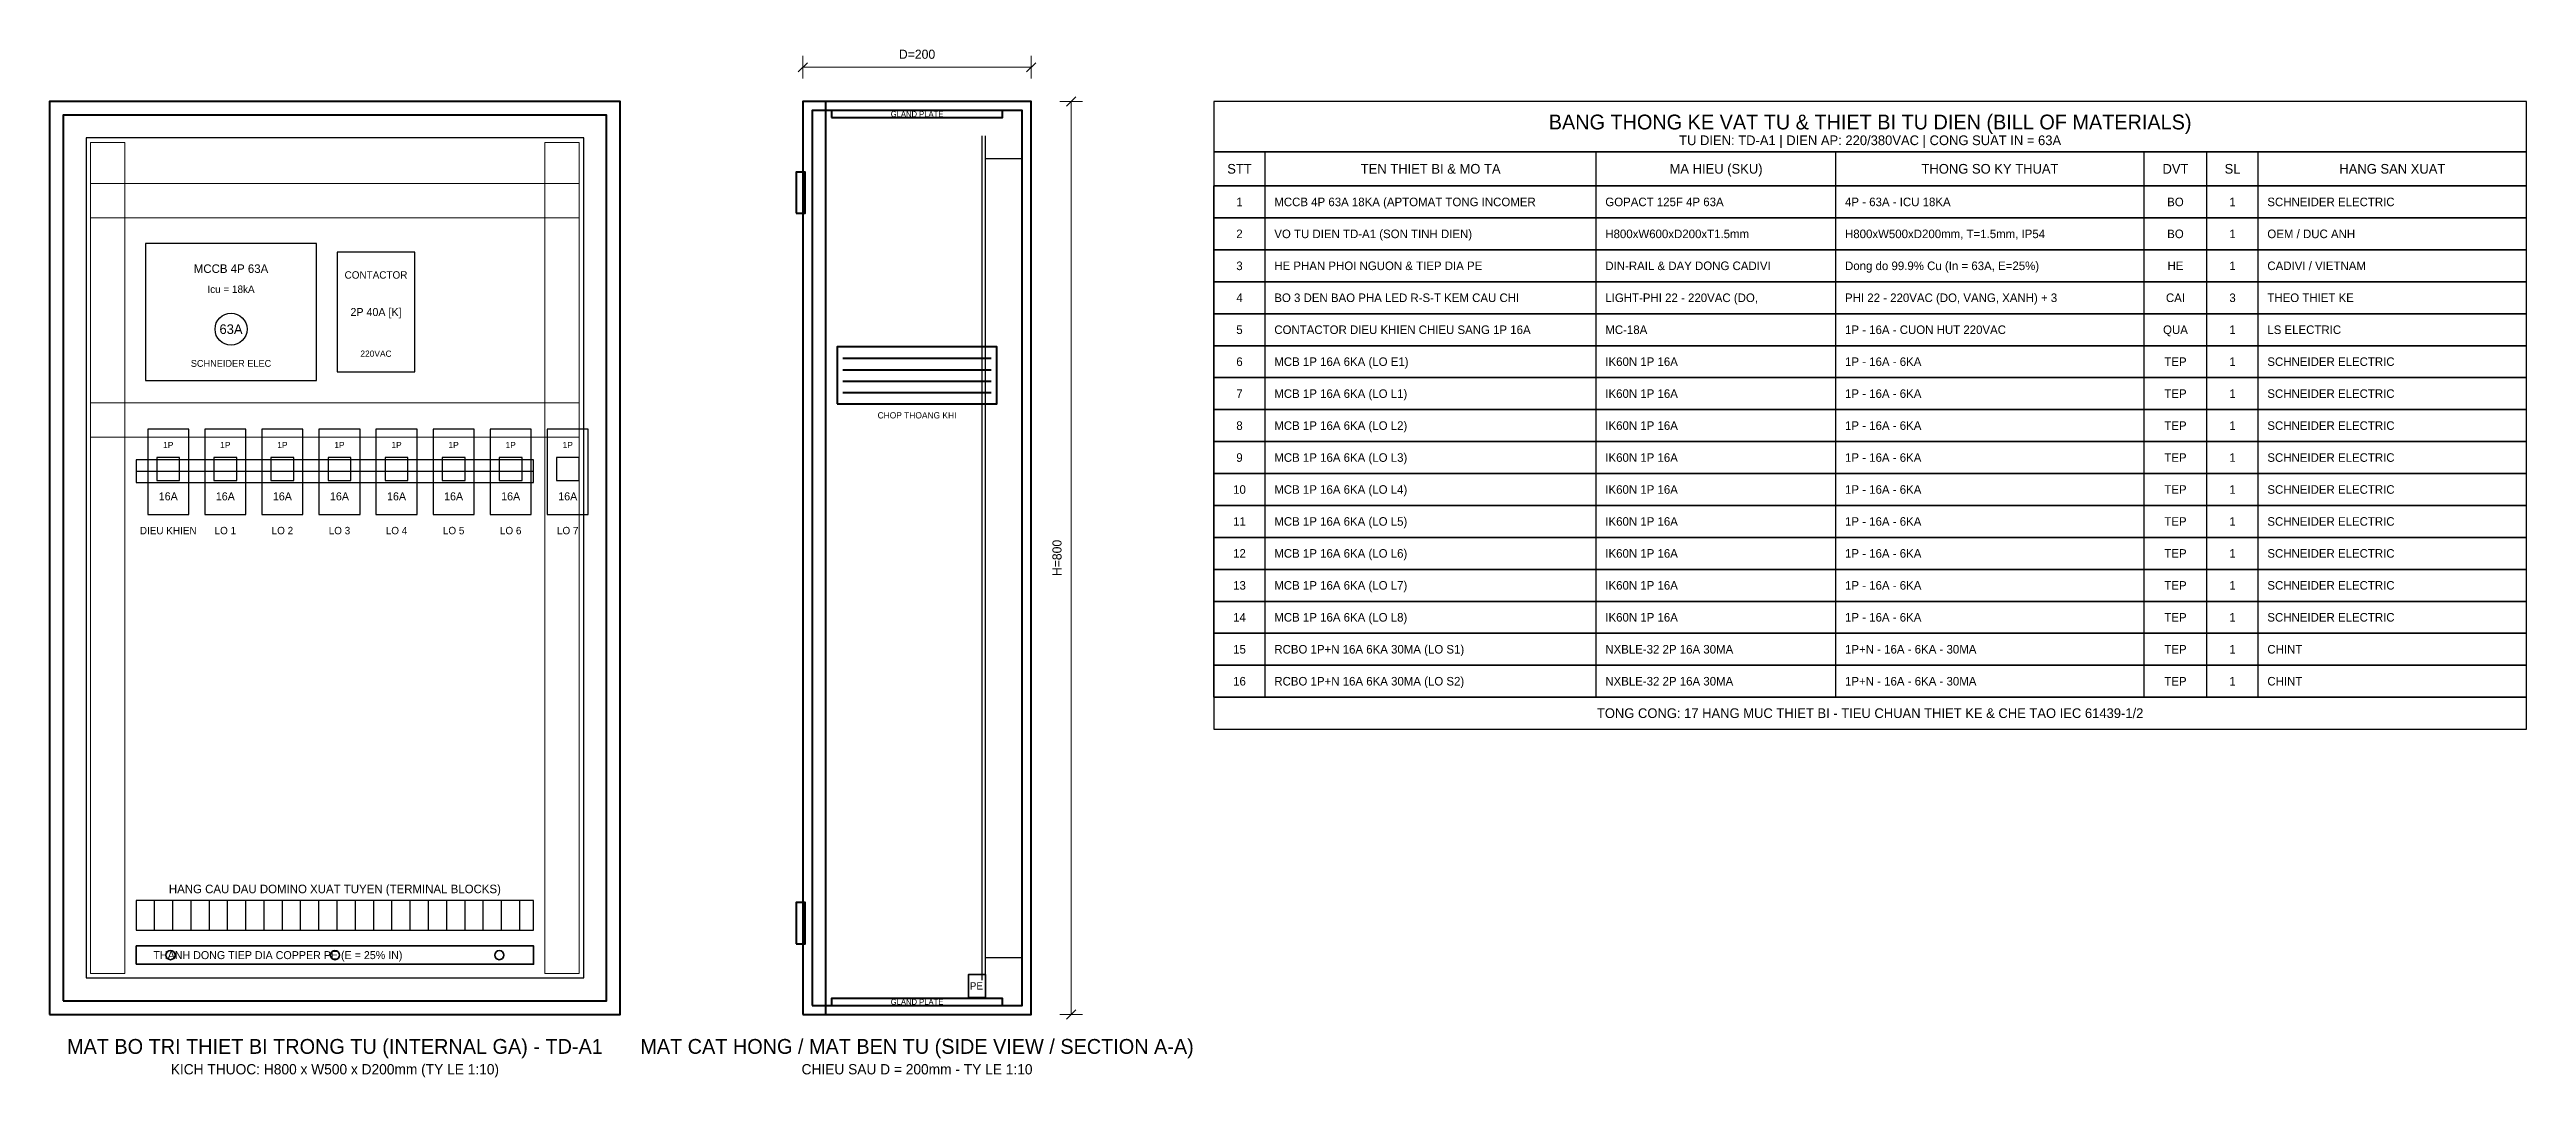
# Model space of a CAD drawing. Header units: metres. Extents: x 48 to 18260, y 45 to 1746.
# Drawn here: x 1420 to 3590, y 45 to 946 of the extents above; entities that cross this region are included whole.
import ezdxf
from ezdxf.enums import TextEntityAlignment as Align

# ---------------------------------------------------------------- set-up
doc = ezdxf.new("R2010")
doc.units = ezdxf.units.M
for name, color, linetype, lineweight in [('0_COPPER', 3, 'Continuous', 35), ('0_DEVICES', 7, 'Continuous', 30), ('0_DIM', 1, 'Continuous', 15), ('0_DUCTS', 8, 'Continuous', 18), ('0_FRAME', 6, 'Continuous', 40), ('0_PLATE', 4, 'Continuous', 25), ('0_TABLE', 4, 'Continuous', 25), ('0_TABLE_HDR', 2, 'Continuous', 30), ('0_TEXT', 7, 'Continuous', 20), ('0_TEXT_TITLE', 3, 'Continuous', 30)]:
    doc.layers.add(name, color=color, linetype=linetype, lineweight=lineweight)

msp = doc.modelspace()

# ---------------------------------------------------------------- texts
at = {"layer": '0_COPPER', "color": 3}
msp.add_text('THANH DONG TIEP DIA COPPER PE (E = 25% IN)', height=7, dxfattribs=at).set_placement((1511, 152), align=Align.MIDDLE_LEFT)
msp.add_text('PE', height=6.5, dxfattribs=at).set_placement((2232, 125), align=Align.MIDDLE_CENTER)
at = {"layer": '0_TABLE_HDR', "color": 2}
for s, height, p in [('BANG THONG KE VAT TU & THIET BI TU DIEN (BILL OF MATERIALS)', 13, (3015, 882)), ('STT', 8.5, (2462.5, 841)), ('TEN THIET BI & MO TA', 8.5, (2630, 841)), ('MA HIEU (SKU)', 8.5, (2880, 841)), ('THONG SO KY THUAT', 8.5, (3120, 841)), ('DVT', 8.5, (3282.5, 841)), ('SL', 8.5, (3332.5, 841)), ('HANG SAN XUAT', 8.5, (3472.5, 841)), ('TONG CONG: 17 HANG MUC THIET BI - TIEU CHUAN THIET KE & CHE TAO IEC 61439-1/2', 8.5, (3015, 364))]:
    msp.add_text(s, height=height, dxfattribs=at).set_placement(p, align=Align.MIDDLE_CENTER)
at = {"layer": '0_TEXT', "color": 1}
msp.add_text('D=200', height=8, dxfattribs=at).set_placement((2180, 935), align=Align.BOTTOM_CENTER)
at = {"layer": '0_TEXT'}
for s, height, p in [('GLAND PLATE', 5, (2180, 889)), ('TU DIEN: TD-A1 | DIEN AP: 220/380VAC | CONG SUAT IN = 63A', 8.5, (3015, 866)), ('MCCB 4P 63A', 7.5, (1579, 753.5)), ('Icu = 18kA', 6.5, (1579, 735.5)), ('CONTACTOR', 6.5, (1706, 748)), ('SCHNEIDER ELEC', 6, (1579, 670.5)), ('220VAC', 5.5, (1706, 679)), ('CHOP THOANG KHI', 5.5, (2180, 625)), ('1P', 5.5, (1524, 599)), ('1P', 5.5, (1574, 599)), ('1P', 5.5, (1624, 599)), ('1P', 5.5, (1674, 599)), ('1P', 5.5, (1724, 599)), ('1P', 5.5, (1774, 599)), ('1P', 5.5, (1824, 599)), ('1P', 5.5, (1874, 599)), ('HANG CAU DAU DOMINO XUAT TUYEN (TERMINAL BLOCKS)', 7.5, (1670, 210)), ('GLAND PLATE', 5, (2180, 111)), ('KICH THUOC: H800 x W500 x D200mm (TY LE 1:10)', 9, (1670, 52)), ('CHIEU SAU D = 200mm - TY LE 1:10', 9, (2180, 52))]:
    msp.add_text(s, height=height, dxfattribs=at).set_placement(p, align=Align.MIDDLE_CENTER)
at = {"layer": '0_TEXT', "color": 7}
for s, p in [('1', (2462.5, 812)), ('BO', (3282.5, 812)), ('1', (3332.5, 812)), ('2', (2462.5, 784)), ('BO', (3282.5, 784)), ('1', (3332.5, 784)), ('3', (2462.5, 756)), ('HE', (3282.5, 756)), ('1', (3332.5, 756)), ('4', (2462.5, 728)), ('CAI', (3282.5, 728)), ('3', (3332.5, 728)), ('5', (2462.5, 700)), ('QUA', (3282.5, 700)), ('1', (3332.5, 700)), ('6', (2462.5, 672)), ('TEP', (3282.5, 672)), ('1', (3332.5, 672)), ('7', (2462.5, 644)), ('TEP', (3282.5, 644)), ('1', (3332.5, 644)), ('8', (2462.5, 616)), ('TEP', (3282.5, 616)), ('1', (3332.5, 616)), ('9', (2462.5, 588)), ('TEP', (3282.5, 588)), ('1', (3332.5, 588)), ('10', (2462.5, 560)), ('TEP', (3282.5, 560)), ('1', (3332.5, 560)), ('11', (2462.5, 532)), ('TEP', (3282.5, 532)), ('1', (3332.5, 532)), ('12', (2462.5, 504)), ('TEP', (3282.5, 504)), ('1', (3332.5, 504)), ('13', (2462.5, 476)), ('TEP', (3282.5, 476)), ('1', (3332.5, 476)), ('14', (2462.5, 448)), ('TEP', (3282.5, 448)), ('1', (3332.5, 448)), ('15', (2462.5, 420)), ('TEP', (3282.5, 420)), ('1', (3332.5, 420)), ('16', (2462.5, 392)), ('TEP', (3282.5, 392)), ('1', (3332.5, 392))]:
    msp.add_text(s, height=7.5, dxfattribs=at).set_placement(p, align=Align.MIDDLE_CENTER)
for s, p in [('MCCB 4P 63A 18KA (APTOMAT TONG INCOMER', (2493, 812)), ('GOPACT 125F 4P 63A', (2783, 812)), ('4P - 63A - ICU 18KA', (2993, 812)), ('VO TU DIEN TD-A1 (SON TINH DIEN)', (2493, 784)), ('H800xW600xD200xT1.5mm', (2783, 784)), ('H800xW500xD200mm, T=1.5mm, IP54', (2993, 784)), ('HE PHAN PHOI NGUON & TIEP DIA PE', (2493, 756)), ('DIN-RAIL & DAY DONG CADIVI', (2783, 756)), ('Dong do 99.9% Cu (In = 63A, E=25%)', (2993, 756)), ('BO 3 DEN BAO PHA LED R-S-T KEM CAU CHI', (2493, 728)), ('LIGHT-PHI 22 - 220VAC (DO,', (2783, 728)), ('PHI 22 - 220VAC (DO, VANG, XANH) + 3', (2993, 728)), ('CONTACTOR DIEU KHIEN CHIEU SANG 1P 16A', (2493, 700)), ('MC-18A', (2783, 700)), ('1P - 16A - CUON HUT 220VAC', (2993, 700)), ('MCB 1P 16A 6KA (LO E1)', (2493, 672)), ('IK60N 1P 16A', (2783, 672)), ('1P - 16A - 6KA', (2993, 672)), ('MCB 1P 16A 6KA (LO L1)', (2493, 644)), ('IK60N 1P 16A', (2783, 644)), ('1P - 16A - 6KA', (2993, 644)), ('MCB 1P 16A 6KA (LO L2)', (2493, 616)), ('IK60N 1P 16A', (2783, 616)), ('1P - 16A - 6KA', (2993, 616)), ('MCB 1P 16A 6KA (LO L3)', (2493, 588)), ('IK60N 1P 16A', (2783, 588)), ('1P - 16A - 6KA', (2993, 588)), ('MCB 1P 16A 6KA (LO L4)', (2493, 560)), ('IK60N 1P 16A', (2783, 560)), ('1P - 16A - 6KA', (2993, 560)), ('MCB 1P 16A 6KA (LO L5)', (2493, 532)), ('IK60N 1P 16A', (2783, 532)), ('1P - 16A - 6KA', (2993, 532)), ('MCB 1P 16A 6KA (LO L6)', (2493, 504)), ('IK60N 1P 16A', (2783, 504)), ('1P - 16A - 6KA', (2993, 504)), ('MCB 1P 16A 6KA (LO L7)', (2493, 476)), ('IK60N 1P 16A', (2783, 476)), ('1P - 16A - 6KA', (2993, 476)), ('MCB 1P 16A 6KA (LO L8)', (2493, 448)), ('IK60N 1P 16A', (2783, 448)), ('1P - 16A - 6KA', (2993, 448)), ('RCBO 1P+N 16A 6KA 30MA (LO S1)', (2493, 420)), ('NXBLE-32 2P 16A 30MA', (2783, 420)), ('1P+N - 16A - 6KA - 30MA', (2993, 420)), ('RCBO 1P+N 16A 6KA 30MA (LO S2)', (2493, 392)), ('NXBLE-32 2P 16A 30MA', (2783, 392)), ('1P+N - 16A - 6KA - 30MA', (2993, 392))]:
    msp.add_text(s, height=7.5, dxfattribs=at).set_placement(p, align=Align.MIDDLE_LEFT)
at = {"layer": '0_TEXT', "color": 3}
for s, p in [('SCHNEIDER ELECTRIC', (3363, 812)), ('OEM / DUC ANH', (3363, 784)), ('CADIVI / VIETNAM', (3363, 756)), ('THEO THIET KE', (3363, 728)), ('LS ELECTRIC', (3363, 700)), ('SCHNEIDER ELECTRIC', (3363, 672)), ('SCHNEIDER ELECTRIC', (3363, 644)), ('SCHNEIDER ELECTRIC', (3363, 616)), ('SCHNEIDER ELECTRIC', (3363, 588)), ('SCHNEIDER ELECTRIC', (3363, 560)), ('SCHNEIDER ELECTRIC', (3363, 532)), ('SCHNEIDER ELECTRIC', (3363, 504)), ('SCHNEIDER ELECTRIC', (3363, 476)), ('SCHNEIDER ELECTRIC', (3363, 448)), ('CHINT', (3363, 420)), ('CHINT', (3363, 392))]:
    msp.add_text(s, height=7.5, dxfattribs=at).set_placement(p, align=Align.MIDDLE_LEFT)
at = {"layer": '0_TEXT', "color": 1}
msp.add_text('H=800', height=8, rotation=90, dxfattribs=at).set_placement((2309, 500), align=Align.BOTTOM_CENTER)
at = {"layer": '0_TEXT_TITLE'}
for s, height, p in [('2P 40A [K]', 7, (1706, 715.5)), ('63A', 8.5, (1579, 700.5)), ('16A', 7, (1524, 554)), ('16A', 7, (1574, 554)), ('16A', 7, (1624, 554)), ('16A', 7, (1674, 554)), ('16A', 7, (1724, 554)), ('16A', 7, (1774, 554)), ('16A', 7, (1824, 554)), ('16A', 7, (1874, 554)), ('DIEU KHIEN', 6.5, (1524, 524)), ('LO 1', 6.5, (1574, 524)), ('LO 2', 6.5, (1624, 524)), ('LO 3', 6.5, (1674, 524)), ('LO 4', 6.5, (1724, 524)), ('LO 5', 6.5, (1774, 524)), ('LO 6', 6.5, (1824, 524)), ('LO 7', 6.5, (1874, 524)), ('MAT BO TRI THIET BI TRONG TU (INTERNAL GA) - TD-A1', 13, (1670, 72)), ('MAT CAT HONG / MAT BEN TU (SIDE VIEW / SECTION A-A)', 13, (2180, 72))]:
    msp.add_text(s, height=height, dxfattribs=at).set_placement(p, align=Align.MIDDLE_CENTER)

# ---------------------------------------------------------------- linework, layer by layer
at = {"layer": '0_COPPER', "color": 3}
for points in [[(1496, 144), (1844, 144), (1844, 160), (1496, 160), (1496, 144)], [(2225, 115), (2240, 115), (2240, 135), (2225, 135), (2225, 115)]]:
    msp.add_lwpolyline(points, close=True, dxfattribs=at)
for centre in [(1526, 152), (1670, 152), (1814, 152)]:
    msp.add_circle(centre, 4, dxfattribs=at)
at = {"layer": '0_DEVICES'}
for p, q in [((1512, 174), (1512, 200)), ((1528, 174), (1528, 200)), ((1544, 174), (1544, 200)), ((1560, 174), (1560, 200)), ((1576, 174), (1576, 200)), ((1592, 174), (1592, 200)), ((1608, 174), (1608, 200)), ((1624, 174), (1624, 200)), ((1640, 174), (1640, 200)), ((1656, 174), (1656, 200)), ((1672, 174), (1672, 200)), ((1688, 174), (1688, 200)), ((1704, 174), (1704, 200)), ((1720, 174), (1720, 200)), ((1736, 174), (1736, 200)), ((1752, 174), (1752, 200)), ((1768, 174), (1768, 200)), ((1784, 174), (1784, 200)), ((1800, 174), (1800, 200)), ((1816, 174), (1816, 200)), ((1832, 174), (1832, 200))]:
    msp.add_line(p, q, dxfattribs=at)
for points in [[(1504, 655.5), (1654, 655.5), (1654, 775.5), (1504, 775.5), (1504, 655.5)], [(1672, 663), (1740, 663), (1740, 768), (1672, 768), (1672, 663)], [(1506, 538), (1542, 538), (1542, 613), (1506, 613), (1506, 538)], [(1556, 538), (1592, 538), (1592, 613), (1556, 613), (1556, 538)], [(1606, 538), (1642, 538), (1642, 613), (1606, 613), (1606, 538)], [(1656, 538), (1692, 538), (1692, 613), (1656, 613), (1656, 538)], [(1706, 538), (1742, 538), (1742, 613), (1706, 613), (1706, 538)], [(1756, 538), (1792, 538), (1792, 613), (1756, 613), (1756, 538)], [(1806, 538), (1842, 538), (1842, 613), (1806, 613), (1806, 538)], [(1856, 538), (1892, 538), (1892, 613), (1856, 613), (1856, 538)], [(1514, 568), (1534, 568), (1534, 588), (1514, 588), (1514, 568)], [(1564, 568), (1584, 568), (1584, 588), (1564, 588), (1564, 568)], [(1614, 568), (1634, 568), (1634, 588), (1614, 588), (1614, 568)], [(1664, 568), (1684, 568), (1684, 588), (1664, 588), (1664, 568)], [(1714, 568), (1734, 568), (1734, 588), (1714, 588), (1714, 568)], [(1764, 568), (1784, 568), (1784, 588), (1764, 588), (1764, 568)], [(1814, 568), (1834, 568), (1834, 588), (1814, 588), (1814, 568)], [(1864, 568), (1884, 568), (1884, 588), (1864, 588), (1864, 568)], [(1496, 174), (1844, 174), (1844, 200), (1496, 200), (1496, 174)]]:
    msp.add_lwpolyline(points, close=True, dxfattribs=at)
msp.add_circle((1579, 700.5), 14, dxfattribs=at)
at = {"layer": '0_DIM', "color": 1}
for p, q in [((2076, 926), (2084, 934)), ((2080, 920), (2080, 940)), ((2276, 926), (2284, 934)), ((2280, 920), (2280, 940)), ((2080, 930), (2280, 930)), ((2305, 900), (2325, 900)), ((2311, 896), (2319, 904)), ((2315, 100), (2315, 900)), ((2305, 100), (2325, 100)), ((2311, 96), (2319, 104))]:
    msp.add_line(p, q, dxfattribs=at)
at = {"layer": '0_DUCTS'}
for points in [[(1456, 136), (1486, 136), (1486, 864), (1456, 864), (1456, 136)], [(1854, 136), (1884, 136), (1884, 864), (1854, 864), (1854, 136)], [(1456, 798), (1884, 798), (1884, 828), (1456, 828), (1456, 798)], [(1456, 606), (1884, 606), (1884, 636), (1456, 636), (1456, 606)]]:
    msp.add_lwpolyline(points, close=True, dxfattribs=at)
at = {"layer": '0_FRAME'}
for p, q in [((2115, 675), (2245, 675)), ((2115, 665), (2245, 665)), ((2115, 655), (2245, 655)), ((2115, 645), (2245, 645))]:
    msp.add_line(p, q, dxfattribs=at)
for points in [[(1420, 100), (1920, 100), (1920, 900), (1420, 900), (1420, 100)], [(2080, 100), (2280, 100), (2280, 900), (2080, 900), (2080, 100)], [(2080, 100), (2100, 100), (2100, 900), (2080, 900), (2080, 100)], [(2088, 108), (2272, 108), (2272, 892), (2088, 892), (2088, 108)], [(2105, 886), (2255, 886), (2255, 892), (2105, 892), (2105, 886)], [(1432, 112), (1908, 112), (1908, 888), (1432, 888), (1432, 112)], [(2074, 802), (2082, 802), (2082, 838), (2074, 838), (2074, 802)], [(2110, 635), (2250, 635), (2250, 685), (2110, 685), (2110, 635)], [(2074, 162), (2082, 162), (2082, 198), (2074, 198), (2074, 162)], [(2105, 108), (2255, 108), (2255, 114), (2105, 114), (2105, 108)]]:
    msp.add_lwpolyline(points, close=True, dxfattribs=at)
at = {"layer": '0_PLATE', "color": 4}
for p, q in [((2237, 130), (2237, 870)), ((2240, 130), (2240, 870)), ((2240, 850), (2272, 850)), ((2240, 150), (2272, 150))]:
    msp.add_line(p, q, dxfattribs=at)
at = {"layer": '0_PLATE'}
msp.add_line((1496, 576), (1844, 576), dxfattribs=at)
for points in [[(1452, 132), (1888, 132), (1888, 868), (1452, 868), (1452, 132)], [(1496, 566), (1844, 566), (1844, 586), (1496, 586), (1496, 566)]]:
    msp.add_lwpolyline(points, close=True, dxfattribs=at)
at = {"layer": '0_TABLE', "color": 4}
for p, q in [((2485, 826), (2485, 856)), ((2775, 826), (2775, 856)), ((2985, 826), (2985, 856)), ((3255, 826), (3255, 856)), ((3310, 826), (3310, 856)), ((3355, 826), (3355, 856)), ((2440, 798), (2440, 826)), ((2485, 798), (2485, 826)), ((2775, 798), (2775, 826)), ((2985, 798), (2985, 826)), ((3255, 798), (3255, 826)), ((3310, 798), (3310, 826)), ((3355, 798), (3355, 826)), ((2440, 770), (2440, 798)), ((2485, 770), (2485, 798)), ((2775, 770), (2775, 798)), ((2985, 770), (2985, 798)), ((3255, 770), (3255, 798)), ((3310, 770), (3310, 798)), ((3355, 770), (3355, 798)), ((2440, 742), (2440, 770)), ((2485, 742), (2485, 770)), ((2775, 742), (2775, 770)), ((2985, 742), (2985, 770)), ((3255, 742), (3255, 770)), ((3310, 742), (3310, 770)), ((3355, 742), (3355, 770)), ((2440, 714), (2440, 742)), ((2485, 714), (2485, 742)), ((2775, 714), (2775, 742)), ((2985, 714), (2985, 742)), ((3255, 714), (3255, 742)), ((3310, 714), (3310, 742)), ((3355, 714), (3355, 742)), ((2440, 686), (2440, 714)), ((2485, 686), (2485, 714)), ((2775, 686), (2775, 714)), ((2985, 686), (2985, 714)), ((3255, 686), (3255, 714)), ((3310, 686), (3310, 714)), ((3355, 686), (3355, 714)), ((2440, 658), (2440, 686)), ((2485, 658), (2485, 686)), ((2775, 658), (2775, 686)), ((2985, 658), (2985, 686)), ((3255, 658), (3255, 686)), ((3310, 658), (3310, 686)), ((3355, 658), (3355, 686)), ((2440, 630), (2440, 658)), ((2485, 630), (2485, 658)), ((2775, 630), (2775, 658)), ((2985, 630), (2985, 658)), ((3255, 630), (3255, 658)), ((3310, 630), (3310, 658)), ((3355, 630), (3355, 658)), ((2440, 602), (2440, 630)), ((2485, 602), (2485, 630)), ((2775, 602), (2775, 630)), ((2985, 602), (2985, 630)), ((3255, 602), (3255, 630)), ((3310, 602), (3310, 630)), ((3355, 602), (3355, 630)), ((2440, 574), (2440, 602)), ((2485, 574), (2485, 602)), ((2775, 574), (2775, 602)), ((2985, 574), (2985, 602)), ((3255, 574), (3255, 602)), ((3310, 574), (3310, 602)), ((3355, 574), (3355, 602)), ((2440, 546), (2440, 574)), ((2485, 546), (2485, 574)), ((2775, 546), (2775, 574)), ((2985, 546), (2985, 574)), ((3255, 546), (3255, 574)), ((3310, 546), (3310, 574)), ((3355, 546), (3355, 574)), ((2440, 518), (2440, 546)), ((2485, 518), (2485, 546)), ((2775, 518), (2775, 546)), ((2985, 518), (2985, 546)), ((3255, 518), (3255, 546)), ((3310, 518), (3310, 546)), ((3355, 518), (3355, 546)), ((2440, 490), (2440, 518)), ((2485, 490), (2485, 518)), ((2775, 490), (2775, 518)), ((2985, 490), (2985, 518)), ((3255, 490), (3255, 518)), ((3310, 490), (3310, 518)), ((3355, 490), (3355, 518)), ((2440, 462), (2440, 490)), ((2485, 462), (2485, 490)), ((2775, 462), (2775, 490)), ((2985, 462), (2985, 490)), ((3255, 462), (3255, 490)), ((3310, 462), (3310, 490)), ((3355, 462), (3355, 490)), ((2440, 434), (2440, 462)), ((2485, 434), (2485, 462)), ((2775, 434), (2775, 462)), ((2985, 434), (2985, 462)), ((3255, 434), (3255, 462)), ((3310, 434), (3310, 462)), ((3355, 434), (3355, 462)), ((2440, 406), (2440, 434)), ((2485, 406), (2485, 434)), ((2775, 406), (2775, 434)), ((2985, 406), (2985, 434)), ((3255, 406), (3255, 434)), ((3310, 406), (3310, 434)), ((3355, 406), (3355, 434)), ((2440, 378), (2440, 406)), ((2485, 378), (2485, 406)), ((2775, 378), (2775, 406)), ((2985, 378), (2985, 406)), ((3255, 378), (3255, 406)), ((3310, 378), (3310, 406)), ((3355, 378), (3355, 406))]:
    msp.add_line(p, q, dxfattribs=at)
for points in [[(2440, 856), (3590, 856), (3590, 900), (2440, 900), (2440, 856)], [(2440, 826), (3590, 826), (3590, 856), (2440, 856), (2440, 826)], [(2440, 798), (3590, 798), (3590, 826), (2440, 826), (2440, 798)], [(2440, 770), (3590, 770), (3590, 798), (2440, 798), (2440, 770)], [(2440, 742), (3590, 742), (3590, 770), (2440, 770), (2440, 742)], [(2440, 714), (3590, 714), (3590, 742), (2440, 742), (2440, 714)], [(2440, 686), (3590, 686), (3590, 714), (2440, 714), (2440, 686)], [(2440, 658), (3590, 658), (3590, 686), (2440, 686), (2440, 658)], [(2440, 630), (3590, 630), (3590, 658), (2440, 658), (2440, 630)], [(2440, 602), (3590, 602), (3590, 630), (2440, 630), (2440, 602)], [(2440, 574), (3590, 574), (3590, 602), (2440, 602), (2440, 574)], [(2440, 546), (3590, 546), (3590, 574), (2440, 574), (2440, 546)], [(2440, 518), (3590, 518), (3590, 546), (2440, 546), (2440, 518)], [(2440, 490), (3590, 490), (3590, 518), (2440, 518), (2440, 490)], [(2440, 462), (3590, 462), (3590, 490), (2440, 490), (2440, 462)], [(2440, 434), (3590, 434), (3590, 462), (2440, 462), (2440, 434)], [(2440, 406), (3590, 406), (3590, 434), (2440, 434), (2440, 406)], [(2440, 378), (3590, 378), (3590, 406), (2440, 406), (2440, 378)], [(2440, 350), (3590, 350), (3590, 378), (2440, 378), (2440, 350)]]:
    msp.add_lwpolyline(points, close=True, dxfattribs=at)

msp.set_redraw_order([(e.dxf.handle, doc.entitydb.next_handle()) for e in msp.query("TEXT MTEXT ATTDEF DIMENSION ARC_DIMENSION")])  # texts and dimensions are drawn at this point

doc.saveas('drawing.dxf')
